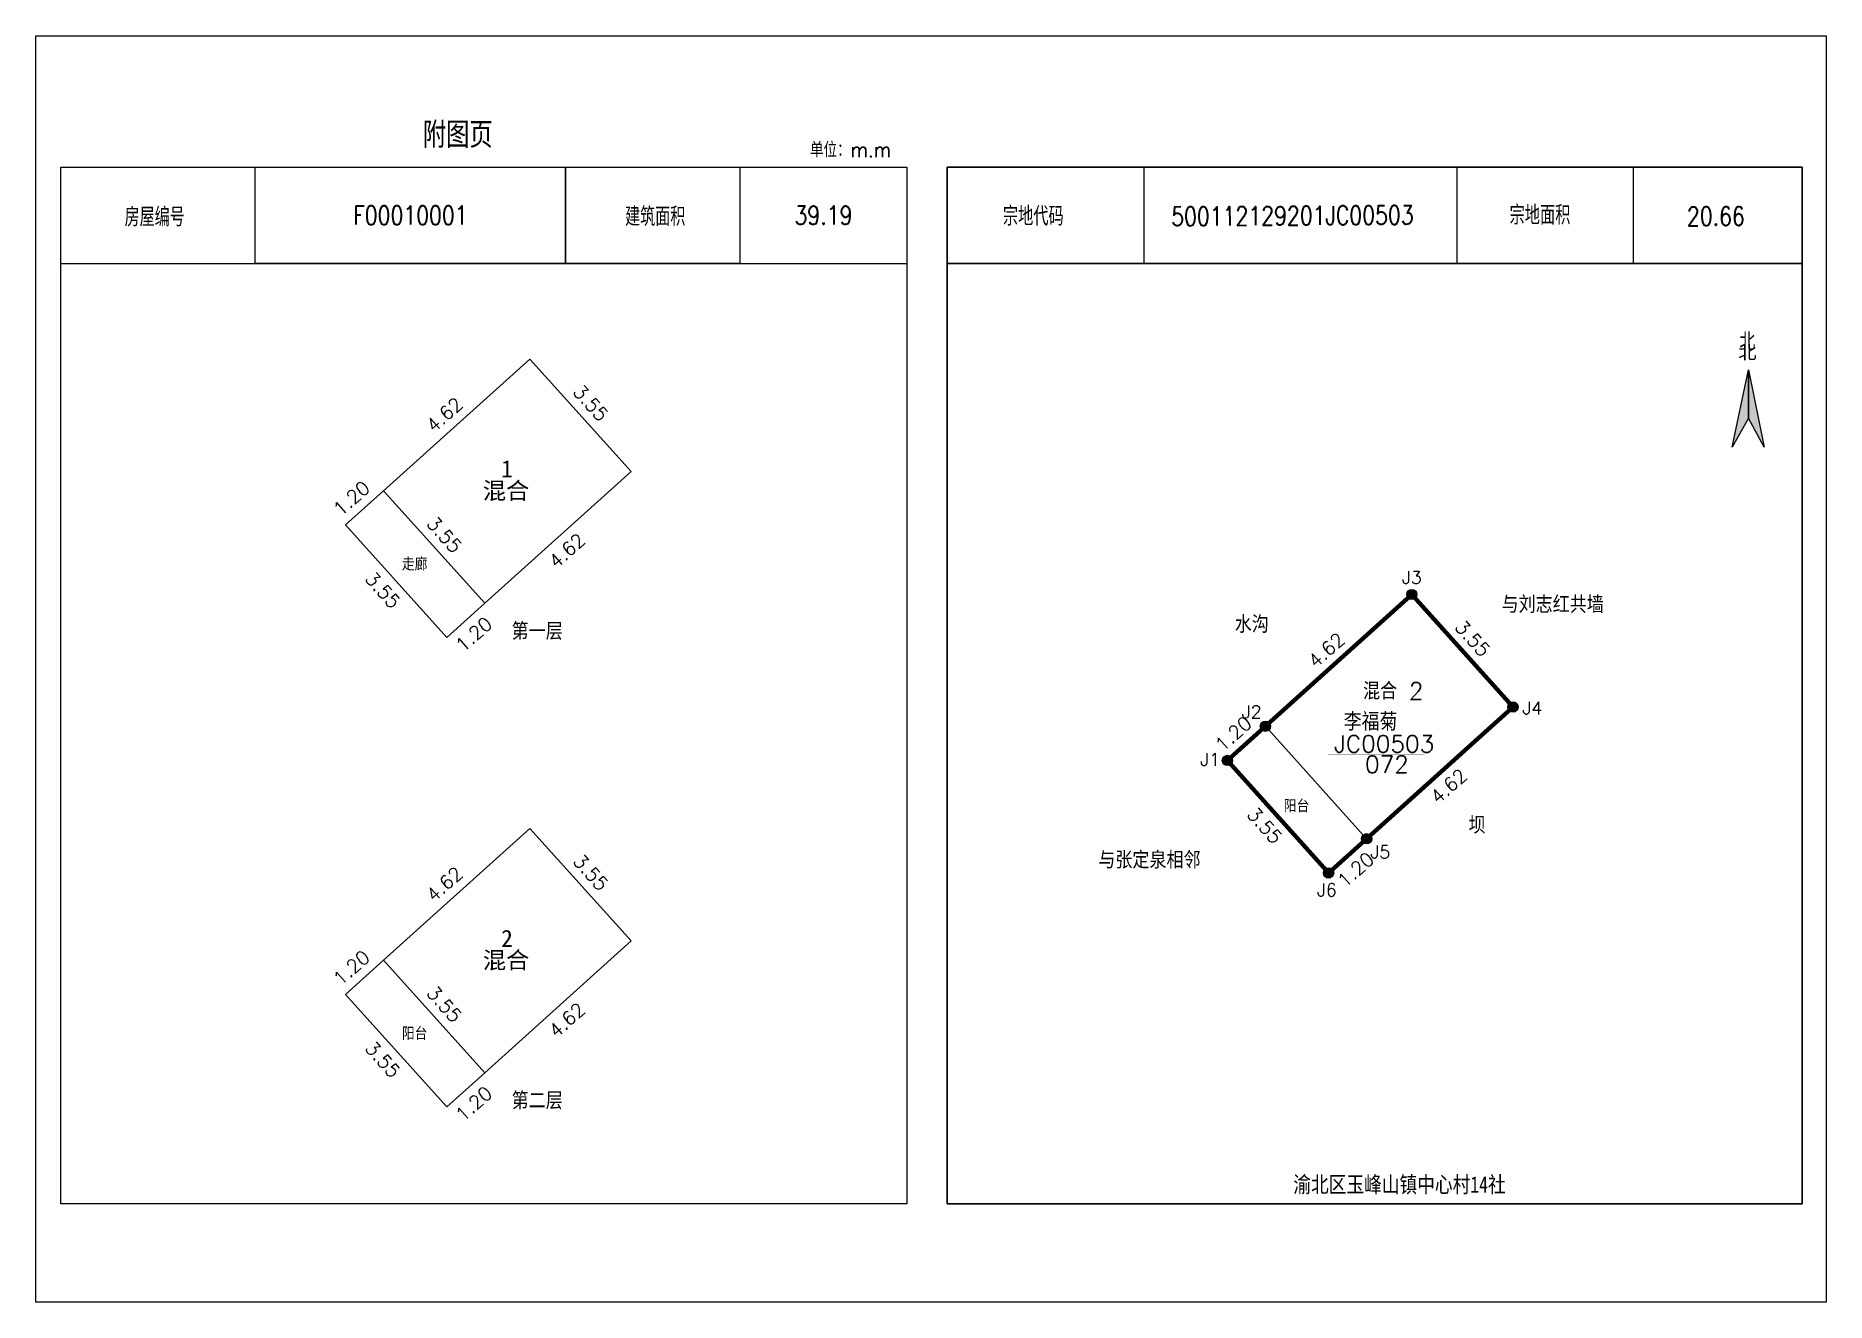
# Model space of a CAD drawing. Extents: x 36371590 to 36372043, y 3282005 to 3283161.
# Drawn here: x 36371692.26 to 36371734.26, y 3282004.52 to 3282034.22 of the extents above; entities that cross this region are included whole.
import ezdxf
from ezdxf.enums import TextEntityAlignment as Align

# ---------------------------------------------------------------- set-up
doc = ezdxf.new("R2010")
doc.units = 0
doc.header["$LTSCALE"] = 0.5
doc.linetypes.add('DASHED', pattern=[0.75, 0.5, -0.25])
doc.layers.get('0').update_dxf_attribs({"linetype": 'CONTINUOUS'})
doc.layers.add('_JMD_内', color=6, linetype='CONTINUOUS', true_color=0xff00ff)
doc.layers.add('_JZD_内', color=1, linetype='CONTINUOUS', true_color=0xff0000)
for name, color, linetype in [('_宗地图注记', 7, 'CONTINUOUS'), ('DLSS', 4, 'CONTINUOUS'), ('JZP', 1, 'CONTINUOUS'), ('TK', 7, 'CONTINUOUS'), ('ZJ', 7, 'CONTINUOUS'), ('内图框', 7, 'CONTINUOUS'), ('四至', 7, 'CONTINUOUS')]:
    doc.layers.add(name, color=color, linetype=linetype)
doc.layers.add('外图框', color=3, linetype='CONTINUOUS', plot=False)
doc.styles.add('HZ', font='rs.shx', dxfattribs={"width": 0.8, "bigfont": 'hztxt.shx'})
doc.styles.add('宋体', font='')
doc.styles.add('黑体', font='simhei.ttf')
doc.styles.get('宋体').set_extended_font_data('SimSun')

msp = doc.modelspace()

# ---------------------------------------------------------------- texts
at = {"color": 7, "linetype": 'Continuous', "style": 'HZ'}
for s, rotation, p in [('3.55', 311.9811, (36371704.833, 3282025.853)), ('4.62', 41.9802, (36371701.592, 3282024.89)), ('1.20', 41.9801, (36371699.412, 3282022.928)), ('3.55', 311.9788, (36371701.399, 3282022.763)), ('4.62', 41.9803, (36371704.462, 3282021.701)), ('3.55', 311.9812, (36371699.957, 3282021.465)), ('1.20', 41.9865, (36371702.282, 3282019.739)), ('3.55', 311.9811, (36371704.833, 3282014.843)), ('4.62', 41.9802, (36371701.592, 3282013.88)), ('1.20', 41.9801, (36371699.412, 3282011.919)), ('3.55', 311.9788, (36371701.399, 3282011.753)), ('4.62', 41.9803, (36371704.462, 3282010.691)), ('3.55', 311.9812, (36371699.957, 3282010.456)), ('1.20', 41.9865, (36371702.282, 3282008.729))]:
    msp.add_text(s, height=0.32, rotation=rotation, dxfattribs=at).set_placement(p)
at = {"color": 7, "linetype": 'Continuous'}
for s, height, style, p in [('1', 0.4, '黑体', (36371703.173, 3282023.86)), ('混合', 0.4, '黑体', (36371702.741, 3282023.35)), ('走廊', 0.3, 'HZ', (36371700.843, 3282021.675)), ('第一层', 0.4, 'HZ', (36371703.418, 3282020.05)), ('2', 0.4, '黑体', (36371703.173, 3282012.848)), ('混合', 0.4, '黑体', (36371702.741, 3282012.338)), ('阳台', 0.3, 'HZ', (36371700.843, 3282010.665)), ('第二层', 0.4, 'HZ', (36371703.418, 3282009.041))]:
    msp.add_text(s, height=height, dxfattribs=dict(at, style=style)).set_placement(p)
at = {"layer": '_宗地图注记', "color": 7, "linetype": 'Continuous', "style": 'HZ'}
for s, p in [('J3', (36371724.306, 3282021.363)), ('J2', (36371720.548, 3282018.209)), ('J4', (36371727.131, 3282018.299)), ('J1', (36371719.573, 3282017.093)), ('阳台', (36371721.532, 3282016.003)), ('J5', (36371723.566, 3282014.924)), ('J6', (36371722.312, 3282014.032))]:
    msp.add_text(s, height=0.3, dxfattribs=at).set_placement(p)
at = {"layer": '_宗地图注记', "color": 6, "linetype": 'Continuous', "style": 'HZ'}
msp.add_text('混合 2', height=0.4, dxfattribs=at).set_placement((36371723.39, 3282018.649))
at = {"layer": '_宗地图注记', "color": 1, "linetype": 'Continuous', "style": 'HZ'}
for s, height, p in [('李福菊', 0.42, (36371722.937, 3282017.919)), ('JC00503', 0.4, (36371722.713, 3282017.409)), ('072', 0.4, (36371723.437, 3282016.929))]:
    msp.add_text(s, height=height, dxfattribs=at).set_placement(p)
at = {"layer": 'TK', "linetype": 'Continuous', "style": 'HZ', "width": 0.9}
msp.add_text('附图页', height=0.6067, dxfattribs=at).set_placement((36371701.336, 3282031.588))
at = {"layer": 'TK', "linetype": 'DASHED', "style": 'HZ', "width": 0.9}
for s, height, p in [('单位：m.m', 0.3529, (36371710.417, 3282031.367)), ('北', 0.411, (36371732.221, 3282026.84))]:
    msp.add_text(s, height=height, dxfattribs=at).set_placement(p)
at = {"layer": 'TK', "linetype": 'Continuous', "style": 'HZ', "width": 0.8}
msp.add_text('房屋编号', height=0.4411, dxfattribs=at).set_placement((36371695.044, 3282029.99), align=Align.MIDDLE)
for s, height, p in [('建筑面积', 0.4411, (36371706.786, 3282029.976)), ('宗地代码', 0.4457, (36371715.656, 3282029.987)), ('宗地面积', 0.4457, (36371727.542, 3282030.011))]:
    msp.add_text(s, height=height, dxfattribs=at).set_placement(p, align=Align.MIDDLE_CENTER)
at = {"layer": 'TK', "linetype": 'DASHED', "style": '黑体', "width": 0.8}
msp.add_text('渝北区玉峰山镇中心村14社', height=0.38062, dxfattribs=at).set_placement((36371724.246, 3282007.087), align=Align.CENTER)
at = {"layer": 'ZJ', "color": 7, "linetype": 'Continuous', "style": 'HZ'}
for s, rotation, p in [('3.55', 311.9811, (36371725.522, 3282020.331)), ('4.62', 41.9802, (36371722.281, 3282019.368)), ('1.20', 41.9801, (36371720.101, 3282017.406)), ('4.62', 41.9803, (36371725.15, 3282016.179)), ('3.55', 311.9812, (36371720.645, 3282015.943)), ('1.20', 41.9865, (36371722.97, 3282014.217))]:
    msp.add_text(s, height=0.32, rotation=rotation, dxfattribs=at).set_placement(p)
at = {"layer": '内图框', "char_height": 0.44, "attachment_point": 5, "style": 'HZ'}
for s, insert, width in [('F00010001', (36371701.043, 3282030.007), 7.27551), ('39.19', (36371710.732, 3282030.007), 3.91863)]:
    msp.add_mtext(s, dxfattribs=dict(at, insert=insert, width=width))
at = {"layer": '内图框', "char_height": 0.44, "attachment_point": 5, "rotation": 0.3525, "style": 'HZ'}
for s, insert, width in [('500112129201JC00503', (36371721.734, 3282029.998), 7.22325), ('20.66', (36371731.667, 3282029.985), 4.24961)]:
    msp.add_mtext(s, dxfattribs=dict(at, insert=insert, width=width))
at = {"layer": '四至', "color": 7, "linetype": 'Continuous', "style": 'HZ'}
for s, p in [('与刘志红共墙', (36371726.64, 3282020.678)), ('水沟', (36371720.38, 3282020.213)), ('坝', (36371725.865, 3282015.503)), ('与张定泉相邻', (36371717.181, 3282014.685))]:
    msp.add_text(s, height=0.4, dxfattribs=at).set_placement(p)

# ---------------------------------------------------------------- blocks, each defined once
blk = doc.blocks.new('指北针')
at = {"layer": '', "linetype": 'Continuous'}
for points in [[(0, 1.134), (0, 0), (-0.381, -0.676)], [(0, 1.134), (0.371, -0.68), (0, 0)]]:
    blk.add_hatch(color=7, dxfattribs=at).paths.add_polyline_path(points)
for points in [[(0, 1.134), (0, 0), (-0.381, -0.676)], [(0, 1.134), (0.371, -0.68), (0, 0)]]:
    blk.add_lwpolyline(points, close=True, dxfattribs=at)
at = {"layer": '', "linetype": 'DASHED', "style": '宋体', "width": 1}
blk.add_text('北', height=0.315, dxfattribs=at).set_placement((-0.24, 1.388))

# ---------------------------------------------------------------- hatches: boundary and pattern name
at = {"linetype": 'Continuous'}
h = msp.add_hatch(color=1, dxfattribs=at)
edge = h.paths.add_edge_path()
edge.add_arc((36371724.535, 3282021.113), 0.12, 0, 360)
at = {"linetype": 'Continuous', "true_color": 0x000000}
h = msp.add_hatch(color=18, dxfattribs=at)
edge = h.paths.add_edge_path()
edge.add_arc((36371724.535, 3282021.113), 0.11, 0, 360)
at = {"linetype": 'Continuous', "true_color": 0xffffff}
h = msp.add_hatch(color=7, dxfattribs=at)
edge = h.paths.add_edge_path(flags=0)
edge.add_arc((36371724.535, 3282021.113), 0.096, 0, 360)
at = {"linetype": 'Continuous'}
h = msp.add_hatch(color=1, dxfattribs=at)
edge = h.paths.add_edge_path()
edge.add_arc((36371726.909, 3282018.475), 0.12, 0, 360)
at = {"linetype": 'Continuous', "true_color": 0x000000}
h = msp.add_hatch(color=18, dxfattribs=at)
edge = h.paths.add_edge_path()
edge.add_arc((36371726.909, 3282018.475), 0.11, 0, 360)
at = {"linetype": 'Continuous', "true_color": 0xffffff}
h = msp.add_hatch(color=7, dxfattribs=at)
edge = h.paths.add_edge_path(flags=0)
edge.add_arc((36371726.909, 3282018.475), 0.096, 0, 360)
at = {"linetype": 'Continuous'}
h = msp.add_hatch(color=1, dxfattribs=at)
edge = h.paths.add_edge_path()
edge.add_arc((36371721.101, 3282018.023), 0.12, 0, 360)
at = {"linetype": 'Continuous', "true_color": 0x000000}
h = msp.add_hatch(color=18, dxfattribs=at)
edge = h.paths.add_edge_path()
edge.add_arc((36371721.101, 3282018.023), 0.11, 0, 360)
at = {"linetype": 'Continuous', "true_color": 0xffffff}
h = msp.add_hatch(color=7, dxfattribs=at)
edge = h.paths.add_edge_path(flags=0)
edge.add_arc((36371721.101, 3282018.023), 0.096, 0, 360)
at = {"linetype": 'Continuous'}
h = msp.add_hatch(color=1, dxfattribs=at)
edge = h.paths.add_edge_path()
edge.add_arc((36371720.209, 3282017.221), 0.12, 0, 360)
at = {"linetype": 'Continuous', "true_color": 0x000000}
h = msp.add_hatch(color=18, dxfattribs=at)
edge = h.paths.add_edge_path()
edge.add_arc((36371720.209, 3282017.221), 0.11, 0, 360)
at = {"linetype": 'Continuous', "true_color": 0xffffff}
h = msp.add_hatch(color=7, dxfattribs=at)
edge = h.paths.add_edge_path(flags=0)
edge.add_arc((36371720.209, 3282017.221), 0.096, 0, 360)
at = {"linetype": 'Continuous'}
h = msp.add_hatch(color=1, dxfattribs=at)
edge = h.paths.add_edge_path()
edge.add_arc((36371723.475, 3282015.384), 0.12, 0, 360)
at = {"linetype": 'Continuous', "true_color": 0x000000}
h = msp.add_hatch(color=18, dxfattribs=at)
edge = h.paths.add_edge_path()
edge.add_arc((36371723.475, 3282015.384), 0.11, 0, 360)
at = {"linetype": 'Continuous', "true_color": 0xffffff}
h = msp.add_hatch(color=7, dxfattribs=at)
edge = h.paths.add_edge_path(flags=0)
edge.add_arc((36371723.475, 3282015.384), 0.096, 0, 360)
at = {"linetype": 'Continuous'}
h = msp.add_hatch(color=1, dxfattribs=at)
edge = h.paths.add_edge_path()
edge.add_arc((36371722.583, 3282014.582), 0.12, 0, 360)
at = {"linetype": 'Continuous', "true_color": 0x000000}
h = msp.add_hatch(color=18, dxfattribs=at)
edge = h.paths.add_edge_path()
edge.add_arc((36371722.583, 3282014.582), 0.11, 0, 360)
at = {"linetype": 'Continuous', "true_color": 0xffffff}
h = msp.add_hatch(color=7, dxfattribs=at)
edge = h.paths.add_edge_path(flags=0)
edge.add_arc((36371722.583, 3282014.582), 0.096, 0, 360)

# ---------------------------------------------------------------- linework, layer by layer
at = {"color": 7, "linetype": 'Continuous'}
for centre in [(36371724.535, 3282021.113), (36371726.909, 3282018.475), (36371721.101, 3282018.023), (36371720.209, 3282017.221), (36371723.475, 3282015.384), (36371722.583, 3282014.582)]:
    msp.add_circle(centre, 0.11, dxfattribs=at)
at = {"layer": '_JMD_内', "linetype": 'Continuous'}
for points in [[(36371700.412, 3282023.545), (36371703.847, 3282026.636), (36371706.221, 3282023.997), (36371702.787, 3282020.906)], [(36371699.52, 3282022.743), (36371700.412, 3282023.545), (36371702.787, 3282020.906), (36371701.895, 3282020.104)], [(36371721.101, 3282018.023), (36371724.535, 3282021.113), (36371726.909, 3282018.475), (36371723.475, 3282015.384)], [(36371720.209, 3282017.221), (36371721.101, 3282018.023), (36371723.475, 3282015.384), (36371722.583, 3282014.582)], [(36371700.412, 3282012.536), (36371703.847, 3282015.626), (36371706.221, 3282012.987), (36371702.787, 3282009.897)], [(36371699.52, 3282011.733), (36371700.412, 3282012.536), (36371702.787, 3282009.897), (36371701.895, 3282009.094)]]:
    msp.add_lwpolyline(points, close=True, dxfattribs=at)
at = {"layer": '_JZD_内', "linetype": 'Continuous', "const_width": 0.1}
msp.add_lwpolyline([(36371720.209, 3282017.221), (36371721.101, 3282018.023), (36371724.535, 3282021.113), (36371726.909, 3282018.475), (36371723.475, 3282015.384), (36371722.583, 3282014.582)], close=True, dxfattribs=at)
at = {"layer": 'DLSS', "color": 1, "linetype": 'Continuous', "const_width": 0.01}
msp.add_lwpolyline([(36371722.573, 3282017.369), (36371724.835, 3282017.369)], dxfattribs=at)
at = {"layer": 'JZP', "color": 1, "linetype": 'Continuous'}
for centre in [(36371724.535, 3282021.113), (36371726.909, 3282018.475), (36371721.101, 3282018.023), (36371720.209, 3282017.221), (36371723.475, 3282015.384), (36371722.583, 3282014.582)]:
    msp.add_circle(centre, 0.12, dxfattribs=at)
at = {"layer": '内图框', "linetype": 'Continuous'}
for points in [[(36371692.842, 3282031.139), (36371712.691, 3282031.139), (36371712.691, 3282006.821), (36371692.842, 3282006.821)], [(36371697.405, 3282031.139), (36371704.681, 3282031.139), (36371704.681, 3282028.875), (36371697.405, 3282028.875)], [(36371704.681, 3282031.139), (36371708.772, 3282031.139), (36371708.772, 3282028.875), (36371704.681, 3282028.875)], [(36371713.635, 3282031.139), (36371733.691, 3282031.139), (36371733.691, 3282006.821), (36371713.635, 3282006.821)], [(36371713.635, 3282031.139), (36371718.246, 3282031.139), (36371718.246, 3282028.875), (36371713.635, 3282028.875)], [(36371713.635, 3282028.875), (36371733.691, 3282028.875), (36371733.691, 3282031.139), (36371713.635, 3282031.139)], [(36371725.597, 3282031.139), (36371729.731, 3282031.139), (36371729.731, 3282028.875), (36371725.597, 3282028.875)], [(36371692.842, 3282028.875), (36371712.691, 3282028.875), (36371712.691, 3282006.821), (36371692.842, 3282006.821)]]:
    msp.add_lwpolyline(points, close=True, dxfattribs=at)
msp.add_lwpolyline([(36371693.406, 3282028.875), (36371712.549, 3282028.875)], dxfattribs=at)
at = {"layer": '内图框', "color": 7, "linetype": 'Continuous', "flags": 128}
msp.add_lwpolyline([(36371713.635, 3282028.875), (36371713.635, 3282006.821), (36371733.691, 3282006.821), (36371733.691, 3282028.875), (36371713.635, 3282028.875)], close=True, dxfattribs=at)
at = {"layer": '外图框', "linetype": 'Continuous', "flags": 128}
msp.add_lwpolyline([(36371713.256, 3282004.516), (36371692.256, 3282004.516), (36371692.256, 3282034.216), (36371713.256, 3282034.216), (36371734.256, 3282034.216), (36371734.256, 3282004.516)], close=True, dxfattribs=at)

# ---------------------------------------------------------------- block references
at = {"layer": '内图框', "linetype": 'Continuous'}
msp.add_blockref('指北针', (36371732.433, 3282025.248), dxfattribs=at)

msp.set_redraw_order([(e.dxf.handle, doc.entitydb.next_handle()) for e in msp.query("TEXT MTEXT ATTDEF DIMENSION ARC_DIMENSION")])  # texts and dimensions are drawn at this point

doc.saveas('drawing.dxf')
